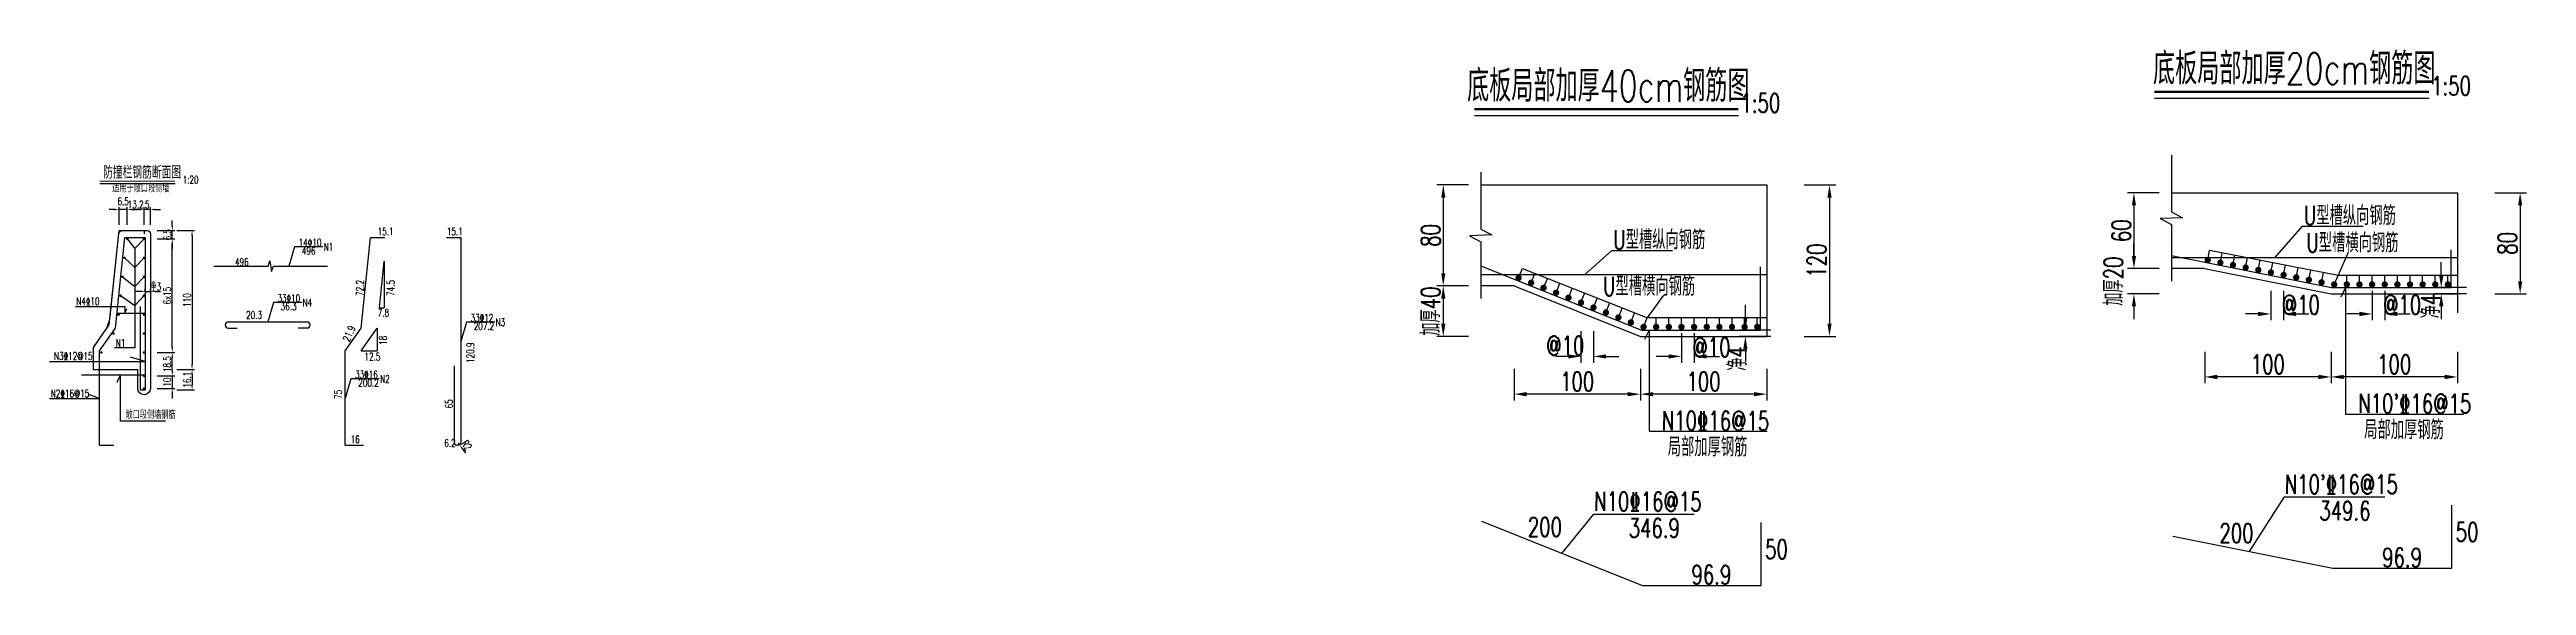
# Model space of a CAD drawing. Header units: millimetres. Extents: x -24222 to 32035, y -74604 to 14337.
# Drawn here: x -614 to 1346, y -7387 to -6962 of the extents above; entities that cross this region are included whole.
import ezdxf
from ezdxf.enums import TextEntityAlignment as Align

# ---------------------------------------------------------------- set-up
doc = ezdxf.new("R2010")
doc.units = ezdxf.units.MM
doc.header["$LTSCALE"] = 0.25
doc.header["$MEASUREMENT"] = 0
for name, color, linetype in [('文字', 7, 'Continuous'), ('标注', 7, 'Continuous'), ('次轮廓线', 7, 'Continuous'), ('钢筋', 1, 'Continuous')]:
    doc.layers.add(name, color=color, linetype=linetype)
doc.styles.get("Standard").update_dxf_attribs({"font": 'simplex1.shx', "width": 0.7, "bigfont": 'hztxt.shx'})
doc.dimstyles.new('20', dxfattribs={"dimscale": 2, "dimtxt": 3, "dimasz": 2, "dimexe": 1, "dimexo": 1, "dimgap": 0.5, "dimtad": 1, "dimdec": 1, "dimzin": 12, "dimdsep": 46, "dimtxsty": 'Standard', "dimcen": 0.5, "dimclrd": 256, "dimclre": 256, "dimclrt": 256, "dimadec": 1, "dimazin": 2, "dimtfac": 1, "dimtdec": 1, "dimtmove": 2, "dimatfit": 3, "dimfxl": 0, "dimtolj": 1, "dimtzin": 0, "dimlwd": -1, "dimlwe": -1, "dimarcsym": 0})
doc.dimstyles.new('50', dxfattribs={"dimscale": 5, "dimtxt": 3, "dimasz": 2, "dimexe": 1, "dimexo": 1, "dimgap": 0.5, "dimtad": 1, "dimdec": 1, "dimdsep": 46, "dimtxsty": 'Standard', "dimcen": 0.5, "dimadec": 0, "dimazin": 0, "dimtfac": 1, "dimtdec": 1, "dimtofl": 0, "dimtmove": 2, "dimatfit": 3, "dimfxl": 0, "dimtolj": 1, "dimtzin": 0, "dimarcsym": 0})

msp = doc.modelspace()

# ---------------------------------------------------------------- texts
at = {"width": 0.7}
for s, p in [('N4%%13110', (-592.466, -7164.917)), ('N1', (-561.234, -7197.946)), ('N3%%13212@15', (-610.109, -7208.252)), ('N2%%13216@15', (-612.662, -7237.955)), ('敞口段侧墙钢筋', (-553.618, -7254.915))]:
    msp.add_text(s, height=6, dxfattribs=at).set_placement(p)
at = {"layer": '文字', "width": 0.7}
for s, height, p in [('底板局部加厚40cm钢筋图', 25, (619.702, -6991.309)), ('底板局部加厚20cm钢筋图', 25, (1162.478, -6977.667)), ('1:50', 15, (1286.561, -6991.221)), ('1:50', 15, (740.071, -7004.863))]:
    msp.add_text(s, height=height, dxfattribs=at).set_placement(p, align=Align.MIDDLE_CENTER)
for s, height, p in [('防撞栏钢筋断面图', 10, (-571.246, -7064.786)), ('适用于敞口段侧墙', 6, (-564.113, -7075.493)), ('1:20', 6, (-508.36, -7068.614)), ('14%%13110', 6, (-416.577, -7118.351)), ('15.1', 6, (-354.051, -7109.602)), ('15.1', 6, (-299.317, -7109.602)), ('496', 6, (-466.937, -7133.736)), ('496', 6, (-414.054, -7124.949)), ('N1', 6, (-396.699, -7121.861)), ('20.3', 6, (-458.163, -7175.769)), ('33%%13110', 6, (-433.331, -7162.399)), ('36.3', 6, (-430.808, -7168.997)), ('N4', 6, (-413.454, -7165.91)), ('7.8', 6, (-354.051, -7174.022)), ('33%%13212', 6, (-280.574, -7177.955)), ('207.2', 6, (-278.052, -7184.553)), ('N3', 6, (-260.697, -7181.466)), ('12.5', 6, (-364.488, -7208.711)), ('33%%13216', 6, (-371.922, -7222.853)), ('200.2', 6, (-369.399, -7229.451)), ('N2', 6, (-352.045, -7226.364)), ('16', 6, (-375.502, -7274.296)), ('6.2', 6, (-301.356, -7277.159))]:
    msp.add_text(s, height=height, dxfattribs=at).set_placement(p)
for s, height, rotation, p in [('U型槽纵向钢筋', 15, 359.897934, (1170.012, -7101.352)), ('U型槽纵向钢筋', 15, 359.897934, (623.523, -7120.541)), ('U型槽横向钢筋', 15, 359.897934, (1171.983, -7122.925)), ('72.2', 6, 90, (-364.996, -7157.641)), ('74.5', 6, 90, (-340.696, -7157.641)), ('U型槽横向钢筋', 15, 359.897934, (615.496, -7157.438)), ('21.9', 6, 65.833005, (-376.482, -7194.408)), ('18', 6, 90, (-346.795, -7196.402)), ('120.9', 6, 90, (-277.686, -7210.731)), ('75', 6, 90, (-382.293, -7239.164)), ('65', 6, 90, (-294.651, -7246.75)), ('N10%%13216@15', 15, 359.897934, (661.972, -7263.929)), ("N10'%%13216@15", 15, 359.897934, (1213.014, -7250.286)), ('局部加厚钢筋', 15, 359.897934, (666.779, -7284.737)), ('局部加厚钢筋', 15, 359.897934, (1217.821, -7271.094)), ("N10'%%13216@15", 15, 359.897934, (1154.93, -7314.242)), ('N10%%13216@15', 15, 359.897934, (608.44, -7327.884)), ('349.6', 15, 359.897934, (1182.351, -7335.263)), ('200', 15, 359.897934, (556.028, -7348.095)), ('346.9', 15, 359.897934, (635.861, -7348.905)), ('200', 15, 359.897934, (1103.27, -7352.991)), ('50', 15, 359.897934, (1290.226, -7352.077)), ('50', 15, 359.897934, (743.736, -7365.719)), ('96.9', 15, 359.897934, (1232.036, -7372.293)), ('96.9', 15, 359.897934, (685.546, -7385.935))]:
    msp.add_text(s, height=height, rotation=rotation, dxfattribs=at).set_placement(p)

# ---------------------------------------------------------------- blocks, each defined once
blk = doc.blocks.new('*D180')
at = {"layer": 'Defpoints', "color": 0}
for p in [(518.8, -7069.7), (489.1, -7149.7), (518.8, -7149.7)]:
    blk.add_point(p, dxfattribs=at)
at = {"layer": '标注', "color": 0, "lineweight": -2}
for p, q in [((509.1, -7069.7), (484.1, -7069.7)), ((489.1, -7079.7), (489.1, -7139.7)), ((509.1, -7149.7), (484.1, -7149.7))]:
    blk.add_line(p, q, dxfattribs=at)
at = {"layer": '标注', "color": 0}
for points in [[(487.5, -7079.7), (490.8, -7079.7), (489.1, -7069.7)], [(487.5, -7139.7), (490.8, -7139.7), (489.1, -7149.7)]]:
    blk.add_solid(points, dxfattribs=at)
at = {"layer": '标注', "color": 0, "insert": (479.1, -7109.7), "char_height": 15, "attachment_point": 5, "rotation": 90}
blk.add_mtext('\\A1;80', dxfattribs=at)
blk = doc.blocks.new('*D181')
at = {"layer": 'Defpoints', "color": 0}
for p in [(745.1, -7069.7), (745.1, -7189.7), (794.7, -7189.7)]:
    blk.add_point(p, dxfattribs=at)
at = {"layer": '标注', "color": 0, "lineweight": -2}
for p, q in [((774.7, -7069.7), (799.7, -7069.7)), ((794.7, -7079.7), (794.7, -7179.7)), ((774.7, -7189.7), (799.7, -7189.7))]:
    blk.add_line(p, q, dxfattribs=at)
at = {"layer": '标注', "color": 0}
for points in [[(793.1, -7079.7), (796.4, -7079.7), (794.7, -7069.7)], [(793.1, -7179.7), (796.4, -7179.7), (794.7, -7189.7)]]:
    blk.add_solid(points, dxfattribs=at)
at = {"layer": '标注', "color": 0, "insert": (784.7, -7129.7), "char_height": 15, "attachment_point": 5, "rotation": 90}
blk.add_mtext('\\A1;120', dxfattribs=at)
blk = doc.blocks.new('点筋')
at = {"layer": '钢筋', "const_width": 2.5}
blk.add_lwpolyline([(-1.25, 0, 1), (1.25, 0, 1)], format="xyb", close=True, dxfattribs=at)
blk = doc.blocks.new('*D183')
at = {"layer": 'Defpoints', "color": 0}
for p in [(545.1, -7149.7), (489.1, -7189.7), (645.1, -7189.7)]:
    blk.add_point(p, dxfattribs=at)
at = {"layer": '标注', "color": 0, "lineweight": -2}
for p, q in [((509.1, -7149.7), (484.1, -7149.7)), ((489.1, -7159.7), (489.1, -7179.7)), ((509.1, -7189.7), (484.1, -7189.7))]:
    blk.add_line(p, q, dxfattribs=at)
at = {"layer": '标注', "color": 0}
for points in [[(487.5, -7159.7), (490.8, -7159.7), (489.1, -7149.7)], [(487.5, -7179.7), (490.8, -7179.7), (489.1, -7189.7)]]:
    blk.add_solid(points, dxfattribs=at)
at = {"layer": '标注', "color": 0, "insert": (479.1, -7169.7), "char_height": 15, "attachment_point": 5, "rotation": 90}
blk.add_mtext('\\A1;加厚40', dxfattribs=at)
blk = doc.blocks.new('*D184')
at = {"layer": 'Defpoints', "color": 0}
for p in [(728.2, -7189.7), (777.7, -7184.7), (777.7, -7189.7)]:
    blk.add_point(p, dxfattribs=at)
at = {"layer": '标注', "color": 0, "lineweight": -2}
for p, q in [((728.2, -7174.7), (728.2, -7164.7)), ((748.2, -7184.7), (723.2, -7184.7)), ((748.2, -7189.7), (723.2, -7189.7)), ((728.2, -7199.7), (728.2, -7209.7))]:
    blk.add_line(p, q, dxfattribs=at)
at = {"layer": '标注', "color": 0}
for points in [[(726.5, -7174.7), (729.8, -7174.7), (728.2, -7184.7)], [(726.5, -7199.7), (729.8, -7199.7), (728.2, -7189.7)]]:
    blk.add_solid(points, dxfattribs=at)
at = {"layer": '标注', "color": 0, "insert": (721.8, -7207.2), "char_height": 15, "attachment_point": 5, "rotation": 90}
blk.add_mtext('\\A1;净4', dxfattribs=at)
blk = doc.blocks.new('*D185')
at = {"layer": 'Defpoints', "color": 0}
for p in [(645.1, -7198.1), (745.1, -7198.1), (645.1, -7235.4)]:
    blk.add_point(p, dxfattribs=at)
at = {"layer": '标注', "color": 0, "lineweight": -2}
for p, q in [((645.1, -7215.4), (645.1, -7240.4)), ((745.1, -7215.4), (745.1, -7240.4)), ((735.1, -7235.4), (655.1, -7235.4))]:
    blk.add_line(p, q, dxfattribs=at)
at = {"layer": '标注', "color": 0}
for points in [[(655.1, -7233.8), (655.1, -7237.1), (645.1, -7235.4)], [(735.1, -7233.8), (735.1, -7237.1), (745.1, -7235.4)]]:
    blk.add_solid(points, dxfattribs=at)
at = {"layer": '标注', "color": 0, "insert": (695.1, -7225.4), "char_height": 15, "attachment_point": 5}
blk.add_mtext('\\A1;100', dxfattribs=at)
blk = doc.blocks.new('*D186')
at = {"layer": 'Defpoints', "color": 0}
for p in [(545.1, -7158.1), (645.1, -7198.1), (545.1, -7235.4)]:
    blk.add_point(p, dxfattribs=at)
at = {"layer": '标注', "color": 0, "lineweight": -2}
for p, q in [((545.1, -7215.4), (545.1, -7240.4)), ((645.1, -7215.4), (645.1, -7240.4)), ((635.1, -7235.4), (555.1, -7235.4))]:
    blk.add_line(p, q, dxfattribs=at)
at = {"layer": '标注', "color": 0}
for points in [[(555.1, -7233.8), (555.1, -7237.1), (545.1, -7235.4)], [(635.1, -7233.8), (635.1, -7237.1), (645.1, -7235.4)]]:
    blk.add_solid(points, dxfattribs=at)
at = {"layer": '标注', "color": 0, "insert": (595.1, -7225.4), "char_height": 15, "attachment_point": 5}
blk.add_mtext('\\A1;100', dxfattribs=at)
blk = doc.blocks.new('*D187')
at = {"layer": 'Defpoints', "color": 0}
for p in [(677.6, -7182.2), (687.6, -7182.2), (687.6, -7205.5)]:
    blk.add_point(p, dxfattribs=at)
at = {"layer": '标注', "color": 0, "lineweight": -2}
for p, q in [((677.6, -7187.2), (677.6, -7210.5)), ((687.6, -7187.2), (687.6, -7210.5)), ((667.6, -7205.5), (657.6, -7205.5)), ((697.6, -7205.5), (707.6, -7205.5))]:
    blk.add_line(p, q, dxfattribs=at)
at = {"layer": '标注', "color": 0}
for points in [[(667.6, -7203.9), (667.6, -7207.2), (677.6, -7205.5)], [(697.6, -7203.9), (697.6, -7207.2), (687.6, -7205.5)]]:
    blk.add_solid(points, dxfattribs=at)
at = {"layer": '标注', "color": 0, "insert": (701.3, -7198.4), "char_height": 15, "attachment_point": 5}
blk.add_mtext('\\A1;@10', dxfattribs=at)
blk = doc.blocks.new('*D188')
at = {"layer": 'Defpoints', "color": 0}
for p in [(598.1, -7162.9), (608, -7166.8), (598.1, -7205.5)]:
    blk.add_point(p, dxfattribs=at)
at = {"layer": '标注', "color": 0, "lineweight": -2}
for p, q in [((598.1, -7185.5), (598.1, -7210.5)), ((608, -7185.5), (608, -7210.5)), ((588.1, -7205.5), (578.1, -7205.5)), ((618, -7205.5), (628, -7205.5))]:
    blk.add_line(p, q, dxfattribs=at)
at = {"layer": '标注', "color": 0}
for points in [[(588.1, -7203.9), (588.1, -7207.2), (598.1, -7205.5)], [(618, -7203.9), (618, -7207.2), (608, -7205.5)]]:
    blk.add_solid(points, dxfattribs=at)
at = {"layer": '标注', "color": 0, "insert": (585.7, -7197), "char_height": 15, "attachment_point": 5}
blk.add_mtext('\\A1;@10', dxfattribs=at)
blk = doc.blocks.new('*D208')
at = {"layer": 'Defpoints', "color": 0}
for p in [(1065.3, -7076), (1035.6, -7136), (1065.3, -7136)]:
    blk.add_point(p, dxfattribs=at)
at = {"layer": '标注', "color": 0, "lineweight": -2}
for p, q in [((1055.6, -7076), (1030.6, -7076)), ((1035.6, -7086), (1035.6, -7126)), ((1055.6, -7136), (1030.6, -7136))]:
    blk.add_line(p, q, dxfattribs=at)
at = {"layer": '标注', "color": 0}
for points in [[(1034, -7086), (1037.3, -7086), (1035.6, -7076)], [(1034, -7126), (1037.3, -7126), (1035.6, -7136)]]:
    blk.add_solid(points, dxfattribs=at)
at = {"layer": '标注', "color": 0, "insert": (1025.6, -7106), "char_height": 15, "attachment_point": 5, "rotation": 90}
blk.add_mtext('\\A1;60', dxfattribs=at)
blk = doc.blocks.new('*D209')
at = {"layer": 'Defpoints', "color": 0}
for p in [(1291.6, -7076), (1291.6, -7156), (1341.2, -7156)]:
    blk.add_point(p, dxfattribs=at)
at = {"layer": '标注', "color": 0, "lineweight": -2}
for p, q in [((1321.2, -7076), (1346.2, -7076)), ((1341.2, -7086), (1341.2, -7146)), ((1321.2, -7156), (1346.2, -7156))]:
    blk.add_line(p, q, dxfattribs=at)
at = {"layer": '标注', "color": 0}
for points in [[(1339.6, -7086), (1342.9, -7086), (1341.2, -7076)], [(1339.6, -7146), (1342.9, -7146), (1341.2, -7156)]]:
    blk.add_solid(points, dxfattribs=at)
at = {"layer": '标注', "color": 0, "insert": (1331.2, -7116), "char_height": 15, "attachment_point": 5, "rotation": 90}
blk.add_mtext('\\A1;80', dxfattribs=at)
blk = doc.blocks.new('*D210')
at = {"layer": 'Defpoints', "color": 0}
for p in [(1091.6, -7136), (1035.6, -7156), (1191.6, -7156)]:
    blk.add_point(p, dxfattribs=at)
at = {"layer": '标注', "color": 0, "lineweight": -2}
for p, q in [((1035.6, -7126), (1035.6, -7116)), ((1055.6, -7136), (1030.6, -7136)), ((1055.6, -7156), (1030.6, -7156)), ((1035.6, -7166), (1035.6, -7176))]:
    blk.add_line(p, q, dxfattribs=at)
at = {"layer": '标注', "color": 0}
for points in [[(1034, -7126), (1037.3, -7126), (1035.6, -7136)], [(1034, -7166), (1037.3, -7166), (1035.6, -7156)]]:
    blk.add_solid(points, dxfattribs=at)
at = {"layer": '标注', "color": 0, "insert": (1019.4, -7146), "char_height": 15, "attachment_point": 5, "rotation": 90}
blk.add_mtext('\\A1;加厚20', dxfattribs=at)
blk = doc.blocks.new('*D189')
at = {"layer": 'Defpoints', "color": 0}
for p in [(1328.3, -7151), (1278.8, -7156), (1328.3, -7156)]:
    blk.add_point(p, dxfattribs=at)
at = {"layer": '标注', "color": 0, "lineweight": -2}
for p, q in [((1278.8, -7141), (1278.8, -7131)), ((1298.8, -7151), (1273.8, -7151)), ((1298.8, -7156), (1273.8, -7156)), ((1278.8, -7166), (1278.8, -7176))]:
    blk.add_line(p, q, dxfattribs=at)
at = {"layer": '标注', "color": 0}
for points in [[(1277.1, -7141), (1280.5, -7141), (1278.8, -7151)], [(1277.1, -7166), (1280.5, -7166), (1278.8, -7156)]]:
    blk.add_solid(points, dxfattribs=at)
at = {"layer": '标注', "color": 0, "insert": (1270.4, -7165.7), "char_height": 15, "attachment_point": 5, "rotation": 90}
blk.add_mtext('\\A1;净4', dxfattribs=at)
blk = doc.blocks.new('*D190')
at = {"layer": 'Defpoints', "color": 0}
for p in [(1191.6, -7184.5), (1291.6, -7184.5), (1191.6, -7221.8)]:
    blk.add_point(p, dxfattribs=at)
at = {"layer": '标注', "color": 0, "lineweight": -2}
for p, q in [((1191.6, -7201.8), (1191.6, -7226.8)), ((1291.6, -7201.8), (1291.6, -7226.8)), ((1281.6, -7221.8), (1201.6, -7221.8))]:
    blk.add_line(p, q, dxfattribs=at)
at = {"layer": '标注', "color": 0}
for points in [[(1201.6, -7220.1), (1201.6, -7223.5), (1191.6, -7221.8)], [(1281.6, -7220.1), (1281.6, -7223.5), (1291.6, -7221.8)]]:
    blk.add_solid(points, dxfattribs=at)
at = {"layer": '标注', "color": 0, "insert": (1241.6, -7211.8), "char_height": 15, "attachment_point": 5}
blk.add_mtext('\\A1;100', dxfattribs=at)
blk = doc.blocks.new('*D191')
at = {"layer": 'Defpoints', "color": 0}
for p in [(1091.6, -7144.5), (1191.6, -7184.5), (1091.6, -7221.8)]:
    blk.add_point(p, dxfattribs=at)
at = {"layer": '标注', "color": 0, "lineweight": -2}
for p, q in [((1091.6, -7201.8), (1091.6, -7226.8)), ((1191.6, -7201.8), (1191.6, -7226.8)), ((1181.6, -7221.8), (1101.6, -7221.8))]:
    blk.add_line(p, q, dxfattribs=at)
at = {"layer": '标注', "color": 0}
for points in [[(1101.6, -7220.1), (1101.6, -7223.5), (1091.6, -7221.8)], [(1181.6, -7220.1), (1181.6, -7223.5), (1191.6, -7221.8)]]:
    blk.add_solid(points, dxfattribs=at)
at = {"layer": '标注', "color": 0, "insert": (1141.6, -7211.8), "char_height": 15, "attachment_point": 5}
blk.add_mtext('\\A1;100', dxfattribs=at)
blk = doc.blocks.new('*D192')
at = {"layer": 'Defpoints', "color": 0}
for p in [(1224.1, -7148.5), (1234.1, -7148.5), (1234.1, -7171.9)]:
    blk.add_point(p, dxfattribs=at)
at = {"layer": '标注', "color": 0, "lineweight": -2}
for p, q in [((1224.1, -7153.5), (1224.1, -7176.9)), ((1234.1, -7153.5), (1234.1, -7176.9)), ((1214.1, -7171.9), (1204.1, -7171.9)), ((1244.1, -7171.9), (1254.1, -7171.9))]:
    blk.add_line(p, q, dxfattribs=at)
at = {"layer": '标注', "color": 0}
for points in [[(1214.1, -7170.2), (1214.1, -7173.6), (1224.1, -7171.9)], [(1244.1, -7170.2), (1244.1, -7173.6), (1234.1, -7171.9)]]:
    blk.add_solid(points, dxfattribs=at)
at = {"layer": '标注', "color": 0, "insert": (1247.8, -7164.7), "char_height": 15, "attachment_point": 5}
blk.add_mtext('\\A1;@10', dxfattribs=at)
blk = doc.blocks.new('*D233')
at = {"layer": 'Defpoints', "color": 0}
for p in [(1143.9, -7148.5), (1153.9, -7148.5), (1153.9, -7171.9)]:
    blk.add_point(p, dxfattribs=at)
at = {"layer": '标注', "color": 0, "lineweight": -2}
for p, q in [((1143.9, -7153.5), (1143.9, -7176.9)), ((1153.9, -7153.5), (1153.9, -7176.9)), ((1133.9, -7171.9), (1123.9, -7171.9)), ((1163.9, -7171.9), (1173.9, -7171.9))]:
    blk.add_line(p, q, dxfattribs=at)
at = {"layer": '标注', "color": 0}
for points in [[(1133.9, -7170.2), (1133.9, -7173.6), (1143.9, -7171.9)], [(1163.9, -7170.2), (1163.9, -7173.6), (1153.9, -7171.9)]]:
    blk.add_solid(points, dxfattribs=at)
at = {"layer": '标注', "color": 0, "insert": (1167.7, -7164.7), "char_height": 15, "attachment_point": 5}
blk.add_mtext('\\A1;@10', dxfattribs=at)
blk = doc.blocks.new('点筋1')
at = {"layer": '钢筋', "const_width": 1}
blk.add_lwpolyline([(-0.5, 0, 1), (0.5, 0, 1)], format="xyb", close=True, dxfattribs=at)
blk = doc.blocks.new('*D237')
at = {"layer": 'Defpoints', "color": 0}
for p in [(-538.9, -7202.4), (-516.6, -7202.4), (-538.9, -7220.9)]:
    blk.add_point(p, dxfattribs=at)
at = {"layer": '标注'}
for p, q in [((-528.6, -7202.4), (-514.6, -7202.4)), ((-516.6, -7216.9), (-516.6, -7206.4)), ((-528.6, -7220.9), (-514.6, -7220.9))]:
    blk.add_line(p, q, dxfattribs=at)
for points in [[(-517.2, -7206.4), (-515.9, -7206.4), (-516.6, -7202.4)], [(-517.2, -7216.9), (-515.9, -7216.9), (-516.6, -7220.9)]]:
    blk.add_solid(points, dxfattribs=at)
at = {"layer": '标注', "insert": (-520.6, -7211.7), "char_height": 6, "attachment_point": 5, "rotation": 90}
blk.add_mtext('\\A1;18.5', dxfattribs=at)
blk = doc.blocks.new('*D238')
at = {"layer": 'Defpoints', "color": 0}
for p in [(-538.9, -7112.4), (-516.6, -7112.4), (-538.9, -7202.4)]:
    blk.add_point(p, dxfattribs=at)
at = {"layer": '标注'}
for p, q in [((-528.6, -7112.4), (-514.6, -7112.4)), ((-516.6, -7198.4), (-516.6, -7116.4)), ((-528.6, -7202.4), (-514.6, -7202.4))]:
    blk.add_line(p, q, dxfattribs=at)
for points in [[(-517.2, -7116.4), (-515.9, -7116.4), (-516.6, -7112.4)], [(-517.2, -7198.4), (-515.9, -7198.4), (-516.6, -7202.4)]]:
    blk.add_solid(points, dxfattribs=at)
at = {"layer": '标注', "insert": (-520.6, -7157.4), "char_height": 6, "attachment_point": 5, "rotation": 90}
blk.add_mtext('\\A1;6x15', dxfattribs=at)
blk = doc.blocks.new('*D239')
at = {"layer": 'Defpoints', "color": 0}
for p in [(-538.9, -7112.4), (-536.4, -7105.9), (-516.6, -7105.9)]:
    blk.add_point(p, dxfattribs=at)
at = {"layer": '标注'}
for p, q in [((-528.6, -7105.9), (-514.6, -7105.9)), ((-528.6, -7112.4), (-514.6, -7112.4)), ((-516.6, -7101.9), (-516.6, -7097.9)), ((-516.6, -7112.4), (-516.6, -7105.9)), ((-516.6, -7116.4), (-516.6, -7120.4))]:
    blk.add_line(p, q, dxfattribs=at)
for points in [[(-517.2, -7101.9), (-515.9, -7101.9), (-516.6, -7105.9)], [(-517.2, -7116.4), (-515.9, -7116.4), (-516.6, -7112.4)]]:
    blk.add_solid(points, dxfattribs=at)
at = {"layer": '标注', "insert": (-520.5, -7109.2), "char_height": 6, "attachment_point": 5, "rotation": 90}
blk.add_mtext('\\A1;6.5', dxfattribs=at)
blk = doc.blocks.new('*D240')
at = {"layer": 'Defpoints', "color": 0}
for p in [(-536.4, -7105.9), (-543.9, -7215.9), (-500.9, -7215.9)]:
    blk.add_point(p, dxfattribs=at)
at = {"layer": '标注'}
for p, q in [((-512.9, -7105.9), (-498.9, -7105.9)), ((-500.9, -7109.9), (-500.9, -7211.9)), ((-512.9, -7215.9), (-498.9, -7215.9))]:
    blk.add_line(p, q, dxfattribs=at)
for points in [[(-501.6, -7109.9), (-500.3, -7109.9), (-500.9, -7105.9)], [(-501.6, -7211.9), (-500.3, -7211.9), (-500.9, -7215.9)]]:
    blk.add_solid(points, dxfattribs=at)
at = {"layer": '标注', "insert": (-504.9, -7160.9), "char_height": 6, "attachment_point": 5, "rotation": 90}
blk.add_mtext('\\A1;110', dxfattribs=at)
blk = doc.blocks.new('*D241')
at = {"layer": 'Defpoints', "color": 0}
for p in [(-538.9, -7089.2), (-538.9, -7112.4), (-533.9, -7108.4)]:
    blk.add_point(p, dxfattribs=at)
at = {"layer": '标注'}
for p, q in [((-542.9, -7089.2), (-546.9, -7089.2)), ((-538.9, -7101.2), (-538.9, -7087.2)), ((-533.9, -7089.2), (-538.9, -7089.2)), ((-533.9, -7101.2), (-533.9, -7087.2)), ((-529.9, -7089.2), (-525.9, -7089.2))]:
    blk.add_line(p, q, dxfattribs=at)
for points in [[(-542.9, -7088.5), (-542.9, -7089.9), (-538.9, -7089.2)], [(-529.9, -7088.5), (-529.9, -7089.9), (-533.9, -7089.2)]]:
    blk.add_solid(points, dxfattribs=at)
at = {"layer": '标注', "insert": (-536.4, -7085.2), "char_height": 6, "attachment_point": 5}
blk.add_mtext('\\A1;5', dxfattribs=at)
blk = doc.blocks.new('*D242')
at = {"layer": 'Defpoints', "color": 0}
for p in [(-552.2, -7089.2), (-552.2, -7112.4), (-538.9, -7112.4)]:
    blk.add_point(p, dxfattribs=at)
at = {"layer": '标注'}
for p, q in [((-552.2, -7101.2), (-552.2, -7087.2)), ((-542.9, -7089.2), (-548.2, -7089.2)), ((-538.9, -7101.2), (-538.9, -7087.2))]:
    blk.add_line(p, q, dxfattribs=at)
for points in [[(-548.2, -7088.5), (-548.2, -7089.9), (-552.2, -7089.2)], [(-542.9, -7088.5), (-542.9, -7089.9), (-538.9, -7089.2)]]:
    blk.add_solid(points, dxfattribs=at)
at = {"layer": '标注', "insert": (-545.5, -7085.2), "char_height": 6, "attachment_point": 5}
blk.add_mtext('\\A1;13.2', dxfattribs=at)
blk = doc.blocks.new('*D243')
at = {"layer": 'Defpoints', "color": 0}
for p in [(-558.6, -7089.2), (-558.6, -7105.9), (-552.2, -7112.4)]:
    blk.add_point(p, dxfattribs=at)
at = {"layer": '标注'}
for p, q in [((-562.6, -7089.2), (-566.6, -7089.2)), ((-558.6, -7101.2), (-558.6, -7087.2)), ((-552.2, -7089.2), (-558.6, -7089.2)), ((-552.2, -7101.2), (-552.2, -7087.2)), ((-548.2, -7089.2), (-544.2, -7089.2))]:
    blk.add_line(p, q, dxfattribs=at)
for points in [[(-562.6, -7088.5), (-562.6, -7089.9), (-558.6, -7089.2)], [(-548.2, -7088.5), (-548.2, -7089.9), (-552.2, -7089.2)]]:
    blk.add_solid(points, dxfattribs=at)
at = {"layer": '标注', "insert": (-555.4, -7082.7), "char_height": 6, "attachment_point": 5}
blk.add_mtext('\\A1;6.5', dxfattribs=at)
blk = doc.blocks.new('*D244')
for p, q in [((-512.9, -7215.9), (-498.9, -7215.9)), ((-512.9, -7232), (-498.9, -7232)), ((-500.9, -7219.9), (-500.9, -7228))]:
    blk.add_line(p, q)
for points in [[(-501.6, -7219.9), (-500.3, -7219.9), (-500.9, -7215.9)], [(-501.6, -7228), (-500.3, -7228), (-500.9, -7232)]]:
    blk.add_solid(points)
at = {"layer": 'Defpoints', "color": 0}
for p in [(-543.9, -7215.9), (-537.9, -7232), (-500.9, -7232)]:
    blk.add_point(p, dxfattribs=at)
at = {"insert": (-504.9, -7224), "char_height": 6, "attachment_point": 5, "rotation": 90}
blk.add_mtext('\\A1;16.1', dxfattribs=at)
blk = doc.blocks.new('*D235')
for p, q in [((-528.6, -7220.9), (-514.6, -7220.9)), ((-528.6, -7230.9), (-514.6, -7230.9)), ((-516.6, -7216.9), (-516.6, -7212.9)), ((-516.6, -7220.9), (-516.6, -7230.9)), ((-516.6, -7234.9), (-516.6, -7238.9))]:
    blk.add_line(p, q)
for points in [[(-517.2, -7216.9), (-515.9, -7216.9), (-516.6, -7220.9)], [(-517.2, -7234.9), (-515.9, -7234.9), (-516.6, -7230.9)]]:
    blk.add_solid(points)
at = {"layer": 'Defpoints', "color": 0}
for p in [(-538.9, -7220.9), (-538.9, -7230.9), (-516.6, -7230.9)]:
    blk.add_point(p, dxfattribs=at)
at = {"insert": (-520.6, -7225.9), "char_height": 6, "attachment_point": 5, "rotation": 90}
blk.add_mtext('\\A1;10', dxfattribs=at)
blk = doc.blocks.new('*D236')
for p, q in [((-290.3, -7273.9), (-289.2, -7275.6)), ((-286.9, -7278.8), (-284.6, -7282.1))]:
    blk.add_line(p, q)
blk.add_solid([(-286.3, -7278.4), (-287.4, -7279.2), (-289.2, -7275.6)])
at = {"layer": 'Defpoints', "color": 0}
for p in [(-290.3, -7273.9), (-289.2, -7275.6)]:
    blk.add_point(p, dxfattribs=at)
at = {"insert": (-283.6, -7275.9), "char_height": 6, "attachment_point": 5, "rotation": 305.0033}
blk.add_mtext('\\A1;R2', dxfattribs=at)
blk = doc.blocks.new('*D266')
at = {"layer": 'Defpoints', "color": 0}
for p in [(-537.9, -7154), (-533.9, -7154), (-533.9, -7154)]:
    blk.add_point(p, dxfattribs=at)
at = {"layer": '标注'}
for p, q in [((-537.9, -7154), (-537.9, -7152)), ((-533.9, -7154), (-533.9, -7152)), ((-541.9, -7154), (-545.9, -7154)), ((-537.9, -7154), (-533.9, -7154)), ((-529.9, -7154), (-525.9, -7154))]:
    blk.add_line(p, q, dxfattribs=at)
for points in [[(-541.9, -7153.3), (-541.9, -7154.6), (-537.9, -7154)], [(-529.9, -7153.3), (-529.9, -7154.6), (-533.9, -7154)]]:
    blk.add_solid(points, dxfattribs=at)
at = {"layer": '标注', "insert": (-530, -7150.4), "char_height": 6, "attachment_point": 5}
blk.add_mtext('\\A1;净3', dxfattribs=at)

# ---------------------------------------------------------------- dimensions: what is measured, and where the dimension line sits
for base, p1, p2, picture, middle in [((-500.921, -7232.017), (-543.912, -7215.913), (-537.912, -7232.017), '*D244', (-504.921, -7223.965)), ((-516.552, -7230.913), (-538.912, -7220.913), (-538.912, -7230.913), '*D235', (-520.552, -7225.913))]:
    dim = msp.add_linear_dim(base=base, p1=p1, p2=p2, angle=90, dimstyle='20')
    dim.commit()
    dim.dimension.update_dxf_attribs({"geometry": picture, "text_midpoint": middle})
dim = msp.add_radius_dim(center=(-290.312, -7273.913), mpoint=(-289.165, -7275.551), dimstyle='20')
dim.commit()
dim.dimension.update_dxf_attribs({"geometry": '*D236', "text_midpoint": (-283.635, -7275.918), "dimtype": 164})
at = {"layer": '标注'}
for base, p1, p2, dimstyle, picture, middle in [((489.131, -7149.673), (518.761, -7069.673), (518.761, -7149.673), '50', '*D180', (479.131, -7109.673)), ((794.734, -7189.673), (745.097, -7069.673), (745.097, -7189.673), '50', '*D181', (784.734, -7129.673)), ((1035.62, -7136.031), (1065.25, -7076.031), (1065.25, -7136.031), '50', '*D208', (1025.62, -7106.031)), ((1341.224, -7156.031), (1291.586, -7076.031), (1291.586, -7156.031), '50', '*D209', (1331.224, -7116.031)), ((-500.921, -7215.913), (-536.412, -7105.913), (-543.912, -7215.913), '20', '*D240', (-504.921, -7160.913)), ((-516.552, -7202.413), (-538.912, -7220.913), (-538.912, -7202.413), '20', '*D237', (-520.552, -7211.663))]:
    dim = msp.add_linear_dim(base=base, p1=p1, p2=p2, angle=90, dimstyle=dimstyle, dxfattribs=at)
    dim.commit()
    dim.dimension.update_dxf_attribs({"geometry": picture, "text_midpoint": middle})
for base, p1, p2, dimstyle, picture, middle in [((-558.612, -7089.205), (-552.157, -7112.413), (-558.612, -7105.913), '20', '*D243', (-555.385, -7082.705)), ((-552.157, -7089.205), (-538.912, -7112.413), (-552.157, -7112.413), '20', '*D242', (-545.535, -7085.205)), ((-538.912, -7089.205), (-533.912, -7108.413), (-538.912, -7112.413), '20', '*D241', (-536.412, -7085.205)), ((1091.586, -7221.797), (1191.586, -7184.473), (1091.586, -7144.473), '50', '*D191', (1141.586, -7211.797)), ((545.097, -7235.439), (645.097, -7198.115), (545.097, -7158.115), '50', '*D186', (595.097, -7225.439)), ((1191.586, -7221.797), (1291.586, -7184.473), (1191.586, -7184.473), '50', '*D190', (1241.586, -7211.797)), ((645.097, -7235.439), (745.097, -7198.115), (645.097, -7198.115), '50', '*D185', (695.097, -7225.439))]:
    dim = msp.add_linear_dim(base=base, p1=p1, p2=p2, dimstyle=dimstyle, dxfattribs=at)
    dim.commit()
    dim.dimension.update_dxf_attribs({"geometry": picture, "text_midpoint": middle})
dim = msp.add_linear_dim(base=(-516.552, -7105.913), p1=(-538.912, -7112.413), p2=(-536.412, -7105.913), angle=90, dimstyle='20', dxfattribs=at)
dim.commit()
dim.dimension.update_dxf_attribs({"geometry": '*D239', "text_midpoint": (-520.513, -7109.163), "dimtype": 160})
for base, p1, p2, text, dimstyle, picture, middle in [((-516.552, -7112.413), (-538.912, -7202.413), (-538.912, -7112.413), '6x15', '20', '*D238', (-520.552, -7157.413)), ((1035.62, -7156.031), (1091.586, -7136.031), (1191.586, -7156.031), '加厚20', '50', '*D210', (1019.37, -7146.031)), ((489.131, -7189.673), (545.097, -7149.673), (645.097, -7189.673), '加厚40', '50', '*D183', (479.131, -7169.673))]:
    dim = msp.add_linear_dim(base=base, p1=p1, p2=p2, angle=90, text=text, dimstyle=dimstyle, dxfattribs=at)
    dim.commit()
    dim.dimension.update_dxf_attribs({"geometry": picture, "text_midpoint": middle})
for base, p1, p2, picture, middle in [((1278.799, -7156.031), (1328.318, -7151.031), (1328.318, -7156.031), '*D189', (1270.361, -7165.706)), ((728.153, -7189.673), (777.672, -7184.673), (777.672, -7189.673), '*D184', (721.776, -7207.25))]:
    dim = msp.add_linear_dim(base=base, p1=p1, p2=p2, angle=90, text='净4', dimstyle='50', dxfattribs=at)
    dim.commit()
    dim.dimension.update_dxf_attribs({"geometry": picture, "text_midpoint": middle, "dimtype": 160})
for base, p1, p2, text, dimstyle, picture, middle in [((-533.912, -7153.972), (-537.912, -7153.972), (-533.912, -7153.972), '净3', '20', '*D266', (-530.001, -7150.426)), ((1153.93, -7171.891), (1143.93, -7148.531), (1153.93, -7148.531), '@10', '50', '*D233', (1167.683, -7164.746)), ((1234.086, -7171.891), (1224.086, -7148.531), (1234.086, -7148.531), '@10', '50', '*D192', (1247.839, -7164.746)), ((598.106, -7205.533), (607.979, -7166.846), (598.106, -7162.929), '@10', '50', '*D188', (585.732, -7197.029)), ((687.597, -7205.533), (677.597, -7182.173), (687.597, -7182.173), '@10', '50', '*D187', (701.349, -7198.388))]:
    dim = msp.add_linear_dim(base=base, p1=p1, p2=p2, text=text, dimstyle=dimstyle, dxfattribs=at)
    dim.commit()
    dim.dimension.update_dxf_attribs({"geometry": picture, "text_midpoint": middle, "dimtype": 160})

# ---------------------------------------------------------------- linework, layer by layer
for p, q in [((-574.01, -7068.614), (-514.36, -7068.614)), ((-552.157, -7112.413), (-546.076, -7120.141)), ((-546.076, -7120.141), (-538.912, -7112.413)), ((-554.328, -7127.413), (-546.076, -7135.141)), ((-546.076, -7120.141), (-546.076, -7198.708)), ((-546.076, -7135.141), (-538.912, -7127.413)), ((-419.831, -7118.747), (-424.315, -7134.059)), ((-397.39, -7118.747), (-419.831, -7118.747)), ((-348.835, -7130.056), (-348.835, -7167.01)), ((-555.898, -7142.413), (-546.076, -7150.141)), ((-546.076, -7150.141), (-538.912, -7142.413)), ((-593.159, -7165.934), (-554.003, -7165.934)), ((-557.469, -7157.413), (-546.076, -7165.141)), ((-554.003, -7165.934), (-554.003, -7171.204)), ((-554.003, -7171.204), (-552.54, -7167.772)), ((-546.076, -7165.141), (-538.912, -7157.413)), ((-436.586, -7162.795), (-441.069, -7178.107)), ((-414.144, -7162.795), (-436.586, -7162.795)), ((-352.704, -7167.01), (-348.835, -7167.01)), ((-354.492, -7183.22), (-354.492, -7201.208)), ((-283.829, -7178.352), (-288.312, -7193.663)), ((-261.387, -7178.352), (-283.829, -7178.352)), ((-613.686, -7209.56), (-537.912, -7209.56)), ((-546.076, -7198.708), (-562.397, -7198.708)), ((-538.125, -7209.488), (-549.539, -7206.16)), ((-366.983, -7201.208), (-354.492, -7201.208)), ((-578.912, -7215.913), (-543.912, -7215.913)), ((-557.531, -7220.253), (-560.512, -7226.228)), ((-557.531, -7256.741), (-557.531, -7220.253)), ((-375.177, -7223.249), (-379.66, -7238.561)), ((-352.735, -7223.249), (-375.177, -7223.249)), ((-613.686, -7238.787), (-574.067, -7238.787)), ((-574.067, -7238.787), (-582.694, -7235.691)), ((-521.836, -7256.741), (-557.531, -7256.741))]:
    msp.add_line(p, q)
at = {"const_width": 0.8}
msp.add_lwpolyline([(-574.01, -7066.614), (-514.36, -7066.614)], dxfattribs=at)
for points in [[(-440.794, -7134.059), (-439.392, -7129.846), (-437.995, -7138.272), (-436.594, -7134.059)], [(-352.704, -7167.01), (-348.835, -7130.056)], [(-366.983, -7201.208), (-354.492, -7183.22)]]:
    msp.add_lwpolyline(points)
at = {"layer": 'Defpoints', "color": 9}
msp.add_lwpolyline([(-578.912, -7205.913), (-578.912, -7198.413), (-566.412, -7180.413), (-558.612, -7105.913), (-538.912, -7105.913), (-538.912, -7108.413)], dxfattribs=at)
at = {"layer": '文字'}
for p, q in [((513.717, -7014.66), (722.652, -7014.66)), ((1051.891, -7001.018), (1269.142, -7001.018))]:
    msp.add_line(p, q, dxfattribs=at)
at = {"layer": '文字', "const_width": 2}
for points in [[(1051.891, -6996.018), (1269.142, -6996.018)], [(513.717, -7009.66), (722.652, -7009.66)]]:
    msp.add_lwpolyline(points, dxfattribs=at)
at = {"layer": '标注'}
for p, q in [((518.761, -7069.673), (745.097, -7069.673)), ((745.097, -7069.673), (745.097, -7189.673)), ((1065.25, -7076.031), (1291.586, -7076.031)), ((1291.586, -7076.031), (1291.586, -7171.031)), ((1147.249, -7127.331), (1169.117, -7102.396)), ((1169.117, -7102.396), (1216.966, -7102.396)), ((600.759, -7140.973), (622.628, -7121.584)), ((622.628, -7121.584), (670.476, -7121.584)), ((1093.991, -7129.369), (1095.548, -7121.583)), ((1197.241, -7141.416), (1095.548, -7121.583)), ((1104.001, -7131.315), (1105.558, -7123.529)), ((1114.012, -7133.261), (1115.569, -7125.475)), ((1124.022, -7135.207), (1125.58, -7127.421)), ((1134.033, -7137.153), (1135.59, -7129.367)), ((1144.044, -7139.099), (1145.601, -7131.313)), ((1154.054, -7141.044), (1155.612, -7133.259)), ((1197.241, -7141.416), (1205.44, -7122.947)), ((545.097, -7149.673), (518.761, -7149.673)), ((545.097, -7149.673), (645.097, -7189.673)), ((548.744, -7143.347), (551.803, -7135.876)), ((551.792, -7135.902), (650.751, -7175.058)), ((558.616, -7147.264), (561.676, -7139.792)), ((568.489, -7151.18), (571.548, -7143.709)), ((578.361, -7155.096), (581.421, -7147.625)), ((588.234, -7159.013), (591.095, -7151.782)), ((1091.586, -7136.031), (1065.25, -7136.031)), ((1091.586, -7136.031), (1191.586, -7156.031)), ((1164.065, -7142.99), (1165.622, -7135.204)), ((1174.076, -7144.936), (1175.633, -7137.15)), ((1184.086, -7146.882), (1185.643, -7139.096)), ((1194.086, -7148.531), (1197.241, -7141.416)), ((1291.957, -7141.416), (1197.241, -7141.416)), ((1203.096, -7151.031), (1199.284, -7158.576)), ((1203.096, -7151.031), (1203.096, -7251.226)), ((1204.086, -7148.531), (1204.086, -7141.416)), ((1214.086, -7148.531), (1214.086, -7141.416)), ((1224.086, -7148.531), (1224.086, -7141.416)), ((1234.086, -7148.531), (1234.086, -7141.416)), ((1244.086, -7148.531), (1244.086, -7141.416)), ((1254.086, -7148.531), (1254.086, -7141.416)), ((1264.086, -7148.531), (1264.086, -7141.416)), ((1274.086, -7148.531), (1274.086, -7141.416)), ((1284.086, -7148.531), (1284.086, -7141.416)), ((598.106, -7162.929), (600.968, -7155.698)), ((607.979, -7166.846), (610.84, -7159.615)), ((617.852, -7170.762), (620.713, -7163.531)), ((627.724, -7174.679), (630.585, -7167.448)), ((637.597, -7178.595), (640.458, -7171.364)), ((650.751, -7175.058), (663.527, -7157.038)), ((1191.586, -7156.031), (1291.586, -7156.031)), ((645.097, -7189.673), (745.097, -7189.673)), ((647.597, -7182.173), (650.458, -7174.942)), ((652.054, -7184.673), (648.242, -7192.218)), ((745.467, -7175.058), (650.751, -7175.058)), ((652.054, -7184.673), (652.054, -7264.868)), ((657.597, -7182.173), (657.597, -7175.058)), ((667.597, -7182.173), (667.597, -7175.058)), ((677.597, -7182.173), (677.597, -7175.058)), ((687.597, -7182.173), (687.597, -7175.058)), ((697.597, -7182.173), (697.597, -7175.058)), ((707.597, -7182.173), (707.597, -7175.058)), ((717.597, -7182.173), (717.597, -7175.058)), ((727.597, -7182.173), (727.597, -7175.058)), ((737.597, -7182.173), (737.597, -7175.058)), ((1203.096, -7251.226), (1296.392, -7251.226)), ((652.054, -7264.868), (745.35, -7264.868)), ((1127.042, -7360.122), (1154.652, -7316.764)), ((1154.652, -7316.764), (1234.165, -7316.764)), ((583.001, -7361.524), (608.162, -7330.406)), ((608.162, -7330.406), (687.675, -7330.406))]:
    msp.add_line(p, q, dxfattribs=at)
for points in [[(1065.25, -7046.031), (1065.25, -7091.031), (1074.08, -7095.725), (1056.421, -7096.336), (1065.25, -7101.031), (1065.25, -7146.031)], [(518.761, -7059.673), (518.761, -7104.673), (527.59, -7109.367), (509.931, -7109.978), (518.761, -7114.673), (518.761, -7159.673)]]:
    msp.add_lwpolyline(points, dxfattribs=at)
at = {"layer": '次轮廓线'}
msp.add_lwpolyline([(-578.912, -7215.913), (-578.912, -7199.196, -0.15292251), (-578.466, -7197.77), (-570.147, -7185.791, 0.12633317), (-565.73, -7173.901), (-558.847, -7108.153, -0.3839793), (-556.36, -7105.913), (-536.412, -7105.913, -0.41421356), (-533.912, -7108.413), (-533.912, -7230.913, -1), (-543.912, -7230.913), (-543.912, -7215.913)], format="xyb", dxfattribs=at)
at = {"layer": '钢筋'}
for p, q in [((-483.711, -7134.059), (-440.794, -7134.059)), ((-436.594, -7134.059), (-393.677, -7134.059)), ((518.761, -7133.753), (646.06, -7184.673)), ((1065.25, -7125.664), (1192.081, -7151.031)), ((1291.586, -7127.331), (1065.25, -7127.331)), ((1286.586, -7151.031), (1286.586, -7121.031)), ((745.097, -7140.973), (518.761, -7140.973)), ((740.097, -7184.673), (740.097, -7134.673)), ((1192.081, -7151.031), (1286.586, -7151.031)), ((-560.317, -7171.204), (-537.912, -7171.204)), ((-472.237, -7178.107), (-409.901, -7178.107)), ((-472.237, -7183.107), (-465.237, -7183.107)), ((-409.901, -7183.107), (-416.901, -7183.107)), ((646.06, -7184.673), (740.097, -7184.673)), ((-588.421, -7220.253), (-537.912, -7220.253)), ((-293.312, -7273.913), (-293.312, -7213.119)), ((-574.067, -7275.913), (-562.89, -7275.913)), ((-379.66, -7275.913), (-365.332, -7275.913)), ((1287.177, -7373.342), (1287.177, -7323.342)), ((519.351, -7336.065), (646.65, -7386.984)), ((740.687, -7386.984), (740.687, -7336.984)), ((1066.309, -7347.976), (1193.14, -7373.342)), ((646.65, -7386.984), (740.687, -7386.984)), ((1193.14, -7373.342), (1287.177, -7373.342))]:
    msp.add_line(p, q, dxfattribs=at)
for points in [[(-574.067, -7275.913), (-574.067, -7201.208), (-561.575, -7183.22), (-554.057, -7111.413), (-537.912, -7111.413), (-537.912, -7232.017)], [(-379.66, -7275.913), (-379.66, -7201.208), (-367.168, -7183.22), (-359.65, -7111.413), (-348.505, -7111.413)], [(-541.912, -7165.913), (-541.912, -7232.017), (-537.912, -7232.017)]]:
    msp.add_lwpolyline(points, dxfattribs=at)
msp.add_lwpolyline([(-299.457, -7111.413), (-288.312, -7111.413), (-288.312, -7273.913, -0.41421356), (-290.312, -7275.913), (-291.312, -7275.913)], format="xyb", dxfattribs=at)
for centre, radius, start, end in [((-472.237, -7180.607), 2.5, 90, 270), ((-409.901, -7180.607), 2.5, 270, 90), ((-291.312, -7273.913), 2, 180, 270)]:
    msp.add_arc(centre, radius, start, end, dxfattribs=at)

# ---------------------------------------------------------------- block references
for p in [(-552.157, -7112.413), (-538.912, -7112.413), (-554.328, -7127.413), (-538.912, -7127.413), (-555.898, -7142.413), (-538.912, -7142.413), (-559.039, -7172.413), (-557.469, -7157.413), (-538.912, -7157.413), (-538.912, -7172.413), (-563.082, -7187.413), (-538.912, -7187.413), (-572.662, -7202.413), (-538.912, -7202.413), (-538.912, -7220.913), (-538.912, -7230.913)]:
    msp.add_blockref('点筋1', p)
at = {"layer": '钢筋', "xscale": -1}
for p in [(1094.001, -7129.315), (1104.012, -7131.261), (1114.022, -7133.207), (1124.033, -7135.153), (548.744, -7143.347), (558.616, -7147.264), (568.489, -7151.18), (578.361, -7155.096), (1134.044, -7137.099), (1144.054, -7139.044), (1154.065, -7140.99), (1164.076, -7142.936), (1174.086, -7144.882), (1184.086, -7146.882), (1194.086, -7148.531), (1204.086, -7148.531), (1214.086, -7148.531), (1224.086, -7148.531), (1234.086, -7148.531), (1244.086, -7148.531), (1254.086, -7148.531), (1264.086, -7148.531), (1274.086, -7148.531), (1284.086, -7148.531), (588.234, -7159.013), (598.106, -7162.929), (607.979, -7166.846), (617.852, -7170.762), (627.724, -7174.679), (637.597, -7178.595), (647.597, -7182.173), (657.597, -7182.173), (667.597, -7182.173), (677.597, -7182.173), (687.597, -7182.173), (697.597, -7182.173), (707.597, -7182.173), (717.597, -7182.173), (727.597, -7182.173), (737.597, -7182.173)]:
    msp.add_blockref('点筋', p, dxfattribs=at)

msp.set_redraw_order([(e.dxf.handle, doc.entitydb.next_handle()) for e in msp.query("TEXT MTEXT ATTDEF DIMENSION ARC_DIMENSION")])  # texts and dimensions are drawn at this point

doc.saveas('drawing.dxf')
